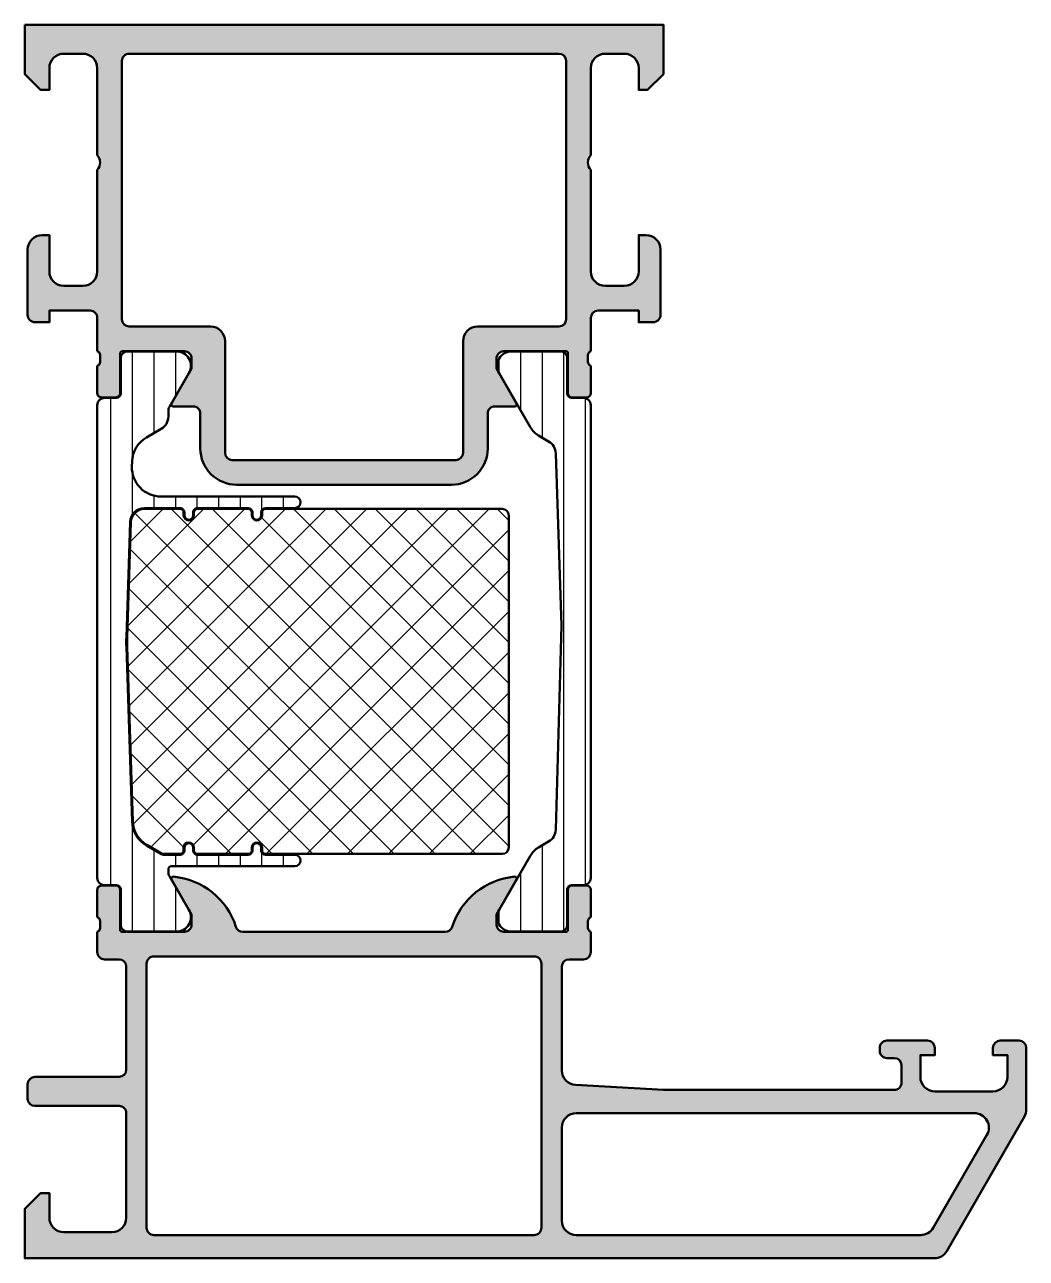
# Model space of a CAD drawing. Extents: x 0 to 69, y 0 to 85.
import ezdxf

# ---------------------------------------------------------------- set-up
doc = ezdxf.new("R2010")
doc.units = 0
for name, color, linetype, lineweight in [('0S-Alu contour', 7, 'Continuous', 50), ('0S-Alu hatch', 252, 'Continuous', 25), ('0S-Plastic contour', 254, 'Continuous', 50), ('0S-Plastic hatch', 253, 'Continuous', 25), ('0S-PT contour', 91, 'Continuous', 50), ('0S-PT hatch', 103, 'Continuous', 25)]:
    doc.layers.add(name, color=color, linetype=linetype, lineweight=lineweight)
pattern_1 = [(90, (0, 0), (-1.4859, 0), [])]

# ---------------------------------------------------------------- blocks, each defined once
blk = doc.blocks.new('398040__6020BA65_2A83_4457_8F2D_EB3B92B0BAE5_')
at = {"layer": '0S-Alu hatch'}
h = blk.add_hatch(color=256, dxfattribs=at)
edge = h.paths.add_edge_path()
edge.add_line((-2.864e-13, 85), (-1.4232e-12, 81.60000610351605))
edge.add_line((-1.4232e-12, 81.60000610351605), (1.099998474120693, 80.50000000000014))
edge.add_line((1.099998474120693, 80.50000000000014), (1.699996948241673, 80.50000000000011))
edge.add_line((1.699996948241673, 80.50000000000011), (1.699996948241332, 82.00012054488425))
edge.add_ellipse((2.700002467839544, 82.00011502528508), major_axis=(-1.000005519613444, 0), ratio=1, start_angle=270.00031624785845, end_angle=359.99968375205344, ccw=False)
edge.add_line((2.699996948242696, 83.00012054488329), (3.999992370593784, 83.00012054488323))
edge.add_ellipse((4.000007629510403, 82.0001281744037), major_axis=(-0.9999923705959503, 0), ratio=1, start_angle=179.9991257291162, end_angle=270.0008742781925, ccw=False)
edge.add_line((4.999999999989937, 82.00011291561464), (4.999992370604416, 75.99999995296697))
edge.add_ellipse((4.475044790372344, 75.50000761257805), major_axis=(-0.7249567590133354, 0), ratio=1, start_angle=136.3947622149098, end_angle=223.6052377851352, ccw=False)
edge.add_line((4.999992370604811, 75.00001527218951), (5.00004565715727, 67.99999972534704))
edge.add_ellipse((3.999986859427732, 68.00005852307638), major_axis=(-1.000058799458022, 0), ratio=1, start_angle=90.00336866361368, end_angle=179.996631336242, ccw=False)
edge.add_line((4.00004565715622, 66.99999972534683), (2.699996829031845, 66.99999972534735))
edge.add_ellipse((2.700084345714421, 68.00008712281036), major_axis=(-1.000087401292255, 0), ratio=1, start_angle=0.0050070680665044165, end_angle=89.99498610166631, ccw=False)
edge.add_line((1.699996948240991, 67.99999972534886), (1.69999694824136, 70.50001525878903))
edge.add_line((1.69999694824136, 70.50001525878903), (1.199996948231242, 70.50001525878886))
edge.add_arc((1.199974059184862, 69.5000381462446), 0.9999771128062166, 89.99868852422922, 180.0034971356453)
edge.add_line((0.1999969482413325, 69.4999771111102), (0.2000579833977816, 64.99999972534707))
edge.add_arc((0.7000272427773595, 64.99997661371029), 0.4999692599137589, 179.9973514386468, 270.0035228322613)
edge.add_line((0.7000579833982634, 64.50000735474157), (1.700057983397468, 64.49999972534715))
edge.add_line((1.700057983397468, 64.49999972534715), (1.700057983397468, 65.29999514771066))
edge.add_line((1.700057983397468, 65.29999514771066), (4.500045657157473, 65.29999514771058))
edge.add_ellipse((4.500045657157524, 64.79999514771072), major_axis=(-0.4999999999998579, 0), ratio=1, start_angle=180, end_angle=270.0000000000059, ccw=False)
edge.add_line((5.000045657157384, 64.79999514771072), (5.000045657156929, 62.50033720962844))
edge.add_ellipse((4.921209210613878, 62.23281661763532), major_axis=(-0.2788950563274366, 0), ratio=1, start_angle=178.8354106259032, end_angle=253.5801235805063, ccw=False)
edge.add_line((5.20004665715693, 62.22714820963695), (5.20004665715693, 61.77355420963696))
edge.add_ellipse((4.921178561513758, 61.76789355015989), major_axis=(-0.2789255417371534, 0), ratio=1, start_angle=106.42459455535459, end_angle=181.1628700728881, ccw=False)
edge.add_line((5.000045657156928, 61.50035020963695), (5.000045657156929, 59.62033920962844))
edge.add_arc((5.300045657156934, 59.62033920962844), 0.3000000000000043, 180, 270.0000000000002)
edge.add_line((5.300045657156935, 59.32033920962844), (6.280019976199707, 59.32033920962844))
edge.add_arc((6.280019976199712, 59.62033920962845), 0.3000000000000043, 269.9999999999992, 360)
edge.add_line((6.580019976199716, 59.62033920962845), (6.580019976199716, 62.38033720962843))
edge.add_ellipse((6.700019976199295, 62.38033720962842), major_axis=(-0.1199999999995791, 0), ratio=1, start_angle=270.00000000000256, end_angle=360, ccw=False)
edge.add_line((6.70001997619929, 62.500337209628), (11.00000261852568, 62.50034669530624))
edge.add_ellipse((11.00001293863619, 62.00035701541654), major_axis=(-0.4999896799961939, 0), ratio=1, start_angle=179.9988173780284, end_angle=270.0011826219621, ccw=False)
edge.add_line((11.50000261852588, 62.00034669530595), (11.50000261852565, 61.30034974706417))
edge.add_line((11.50000261852565, 61.30034974706417), (10.11175798961977, 58.89582399022776))
edge.add_arc((10.23871903248034, 58.83914027023604), 0.1390401039856604, 155.9408883990601, 266.6087467658954)
edge.add_line((10.23049425670953, 58.70034364354842), (11.60000261852061, 58.70034364354841))
edge.add_ellipse((11.60000261852538, 58.20034364354854), major_axis=(-0.4999999999998721, 0), ratio=1, start_angle=180, end_angle=270.0000000005459, ccw=False)
edge.add_line((12.10000261852525, 58.20034364354854), (12.10000261852584, 55.80003967285242))
edge.add_arc((14.60000261852626, 55.8000396728522), 2.500000000000415, 180, 270.0000000000001)
edge.add_line((14.60000261852626, 53.30003967285178), (29.39988079070945, 53.30003967285211))
edge.add_arc((29.39988079070946, 55.80003967285222), 2.500000000000113, 269.9999999999998, 360)
edge.add_line((31.89988079070957, 55.80003967285222), (31.89988079070957, 58.20034364354868))
edge.add_ellipse((32.39988079070874, 58.20034364354857), major_axis=(-0.4999999999991687, 0), ratio=1, start_angle=269.99999999941866, end_angle=360, ccw=False)
edge.add_line((32.39988079071381, 58.70034364354774), (33.76938915252612, 58.70034364354774))
edge.add_arc((33.76116437675487, 58.83914027023583), 0.1390401039861504, 273.3912532342744, 384.0591116010899)
edge.add_line((33.88812541961574, 58.89582399022808), (32.49988079070949, 61.30034974706317))
edge.add_line((32.49988079070949, 61.30034974706317), (32.49988079070971, 62.00034669530556))
edge.add_ellipse((32.99987047059949, 62.00035701541648), major_axis=(-0.4999896799962792, 0), ratio=1, start_angle=-90.00118262192979, end_angle=0.0011826219716795094, ccw=False)
edge.add_line((32.99988079070971, 62.50034669530625), (37.29994720928374, 62.5003372094434))
edge.add_ellipse((37.29994720928374, 62.38038557645545), major_axis=(-0.1199516329879557, 0), ratio=1, start_angle=180, end_angle=270.0000000000034, ccw=False)
edge.add_line((37.4198988422717, 62.38038557645545), (37.41989884227171, 59.62038757645546))
edge.add_arc((37.71989884227172, 59.62038757645546), 0.3000000000000078, 180, 269.9999999999986)
edge.add_line((37.71989884227171, 59.32038757645544), (38.6998731613145, 59.32038757645544))
edge.add_arc((38.6998731613145, 59.62038757645544), 0.3000000000000043, 270, 360)
edge.add_line((38.99987316131451, 59.62038757645544), (38.9998731613145, 61.50039857646396))
edge.add_ellipse((39.07874025695769, 61.7679419169869), major_axis=(-0.2789255417371639, 0), ratio=1, start_angle=-1.1628700728853119, end_angle=73.57540544464138, ccw=False)
edge.add_line((38.7998721613145, 61.77360257646395), (38.7998721613145, 62.22719657646395))
edge.add_ellipse((39.07870960785755, 62.2328649844623), major_axis=(-0.2788950563274373, 0), ratio=1, start_angle=-73.58012358050769, end_angle=1.1645893740924862, ccw=False)
edge.add_line((38.99987316131451, 62.50038557645543), (38.9998731613153, 64.79999514771055))
edge.add_ellipse((39.49987316131544, 64.79999514771055), major_axis=(-0.500000000000135, 0), ratio=1, start_angle=270.00000000000324, end_angle=360, ccw=False)
edge.add_line((39.4998731613154, 65.29999514771069), (42.29986083507475, 65.29999514771077))
edge.add_line((42.29986083507475, 65.29999514771077), (42.29986083507475, 64.49999972534715))
edge.add_line((42.29986083507475, 64.49999972534715), (43.29986083507475, 64.50000735474154))
edge.add_arc((43.29989157569523, 64.99997661370998), 0.4999692599134721, 269.9964771677871, 360.0026485613531)
edge.add_line((43.79986083507453, 64.999999725347), (43.79992187023077, 69.49999972534692))
edge.add_arc((42.79983439966161, 69.49991225477811), 1.000087474394374, 0.0050112559646679, 89.99498874390596)
edge.add_line((42.79992187023077, 70.49999972534727), (42.29992187023078, 70.49999972534727))
edge.add_line((42.29992187023078, 70.49999972534727), (42.29992187023066, 67.9999997253475))
edge.add_ellipse((41.29983447275747, 68.00008712280992), major_axis=(-1.000087401292012, 0), ratio=1, start_angle=90.00501389832652, end_angle=179.994992931788, ccw=False)
edge.add_line((41.29992198943992, 66.99999972534715), (39.99987316131541, 66.99999972534738))
edge.add_ellipse((39.99993195904422, 68.0000585230764), major_axis=(-1.000058799457524, 0), ratio=1, start_angle=0.0033686637580103707, end_angle=89.99663133636778, ccw=False)
edge.add_line((38.99987316131518, 67.99999972534539), (38.99987316131518, 74.99999972534727))
edge.add_ellipse((39.52471250163372, 75.49999972534727), major_axis=(-0.7248836686986376, 0), ratio=1, start_angle=-43.611576736303675, end_angle=43.611576736303675, ccw=False)
edge.add_line((38.99987316131518, 75.99999972534727), (38.99987316131529, 82.00043483925435))
edge.add_ellipse((39.99992797000294, 82.00038766035017), major_axis=(-1.000054809800514, 0), ratio=1, start_angle=270.0031401344282, end_angle=359.997296995918, ccw=False)
edge.add_line((39.99987316131435, 83.00044246864876), (41.29992198944009, 83.00044246864852))
edge.add_ellipse((41.29983554382432, 82.0003561415644), major_axis=(-1.000086330820219, 0), ratio=1, start_angle=180.0053828449331, end_angle=269.9950474586097, ccw=False)
edge.add_line((42.299921870231, 82.00045009804211), (42.29992187023066, 80.49999257278967))
edge.add_line((42.29992187023066, 80.49999257278967), (42.89989745616896, 80.49999257278986))
edge.add_line((42.89989745616896, 80.49999257278986), (43.9998730468788, 81.59996792030879))
edge.add_line((43.9998730468788, 81.59996792030879), (43.99987304687894, 85.00000000000033))
edge.add_line((43.99987304687894, 85.00000000000033), (-2.842e-13, 85))
edge = h.paths.add_edge_path()
edge.add_ellipse((7.199995422595177, 82.50000305175816), major_axis=(-0.5000000002325466, 0), ratio=1, start_angle=269.99825147215273, end_angle=360, ccw=False)
edge.add_line((7.200010681379181, 83.00000305175784), (36.7998579025263, 83.00000305175809))
edge.add_ellipse((36.79985516165834, 82.50000031089014), major_axis=(-0.500002740875468, 0), ratio=1, start_angle=180.0003140784808, end_angle=269.9996859213895, ccw=False)
edge.add_line((37.2998579025263, 82.50000305175763), (37.29985790252607, 64.70034974706374))
edge.add_ellipse((36.7998579025259, 64.70034974706374), major_axis=(-0.5000000000001706, 0), ratio=1, start_angle=90.00000000000648, end_angle=180, ccw=False)
edge.add_line((36.79985790252596, 64.20034974706357), (31.19988536834631, 64.20034974706414))
edge.add_arc((31.19988332118248, 63.20035179422808), 0.9999979528381494, 89.99988270591233, 180.0001172937092)
edge.add_line((30.19988536834643, 63.20034974706402), (30.19986248016272, 55.49999694824267))
edge.add_ellipse((29.69985174797916, 55.50003819936842), major_axis=(-0.5000107338851818, 0), ratio=1, start_angle=90.00210403669172, end_angle=179.99527307066, ccw=False)
edge.add_line((29.69987010955725, 55.00002746582038), (14.30001329967825, 55.00002746582048))
edge.add_ellipse((14.30003166125646, 55.50003819936842), major_axis=(-0.5000107338850684, 0), ratio=1, start_angle=0.004726929340108654, end_angle=89.99789596329549, ccw=False)
edge.add_line((13.80002092907301, 55.49999694824226), (13.79999804088919, 63.20034974707034))
edge.add_arc((12.80000008805296, 63.20035179422757), 0.99999795283832, 359.9998827062908, 450.0001172940974)
edge.add_line((12.79999804088896, 64.2003497470638), (7.19999542236229, 64.2003497470638))
edge.add_ellipse((7.199995422362404, 64.70034974706368), major_axis=(-0.4999999999998864, 0), ratio=1, start_angle=0, end_angle=89.99999999998698, ccw=False)
edge.add_line((6.699995422362517, 64.70034974706368), (6.699995422362631, 82.50000305175816))
at = {"layer": '0S-Alu contour', "color": 7}
for points in [[(-2.864e-13, 85), (-1.4232e-12, 81.60000610351605), (1.099998474120693, 80.50000000000014), (1.699996948241673, 80.50000000000011), (1.699996948241332, 82.00012054488425)], [(42.299921870231, 82.00045009804211), (42.29992187023066, 80.49999257278967), (42.89989745616896, 80.49999257278986), (43.9998730468788, 81.59996792030879), (43.99987304687894, 85.00000000000033), (-2.864e-13, 85)], [(2.699996948242696, 83.00012054488329), (3.999992370593784, 83.00012054488323)], [(6.699995422362517, 64.70034974706368), (6.699995422362631, 82.50000305175816)], [(7.200010681379181, 83.00000305175784), (36.7998579025263, 83.00000305175809)], [(37.2998579025263, 82.50000305175763), (37.29985790252607, 64.70034974706374)], [(39.99987316131435, 83.00044246864876), (41.29992198944009, 83.00044246864852)], [(4.999999999989937, 82.00011291561464), (4.999992370604416, 75.99999995296697)], [(38.99987316131518, 75.99999972534727), (38.99987316131529, 82.00043483925435)], [(4.999992370604811, 75.00001527218951), (5.00004565715727, 67.99999972534704)], [(38.99987316131518, 67.99999972534539), (38.99987316131518, 74.99999972534727)], [(1.699996948240991, 67.99999972534886), (1.69999694824136, 70.50001525878903), (1.199996948231242, 70.50001525878886)], [(42.79992187023077, 70.49999972534727), (42.29992187023078, 70.49999972534727), (42.29992187023066, 67.9999997253475)], [(0.1999969482413325, 69.4999771111102), (0.2000579833977816, 64.99999972534707)], [(43.79986083507453, 64.999999725347), (43.79992187023077, 69.49999972534692)], [(4.00004565715622, 66.99999972534683), (2.699996829031845, 66.99999972534735)], [(41.29992198943992, 66.99999972534715), (39.99987316131541, 66.99999972534738)], [(0.7000579833982634, 64.50000735474157), (1.700057983397468, 64.49999972534715), (1.700057983397468, 65.29999514771066), (4.500045657157473, 65.29999514771058)], [(5.000045657157384, 64.79999514771072), (5.000045657156929, 62.50033720962844)], [(38.99987316131451, 62.50038557645543), (38.9998731613153, 64.79999514771055)], [(39.4998731613154, 65.29999514771069), (42.29986083507475, 65.29999514771077), (42.29986083507475, 64.49999972534715), (43.29986083507475, 64.50000735474154)], [(12.79999804088896, 64.2003497470638), (7.19999542236229, 64.2003497470638)], [(36.79985790252596, 64.20034974706357), (31.19988536834631, 64.20034974706414)], [(13.80002092907301, 55.49999694824226), (13.79999804088919, 63.20034974707034)], [(30.19988536834643, 63.20034974706402), (30.19986248016272, 55.49999694824267)], [(5.20004665715693, 62.22714820963695), (5.20004665715693, 61.77355420963696)], [(6.580019976199716, 59.62033920962845), (6.580019976199716, 62.38033720962843)], [(6.70001997619929, 62.500337209628), (11.00000261852568, 62.50034669530624)], [(32.99988079070971, 62.50034669530625), (37.29994720928374, 62.5003372094434)], [(37.4198988422717, 62.38038557645545), (37.41989884227171, 59.62038757645546)], [(38.7998721613145, 61.77360257646395), (38.7998721613145, 62.22719657646395)], [(5.000045657156928, 61.50035020963695), (5.000045657156929, 59.62033920962844)], [(11.50000261852588, 62.00034669530595), (11.50000261852565, 61.30034974706417), (10.11175798961977, 58.89582399022776)], [(33.88812541961574, 58.89582399022808), (32.49988079070949, 61.30034974706317), (32.49988079070971, 62.00034669530556)], [(38.99987316131451, 59.62038757645544), (38.9998731613145, 61.50039857646396)], [(5.300045657156935, 59.32033920962844), (6.280019976199707, 59.32033920962844)], [(10.23049425670953, 58.70034364354842), (11.60000261852061, 58.70034364354841)], [(32.39988079071381, 58.70034364354774), (33.76938915252612, 58.70034364354774)], [(37.71989884227171, 59.32038757645544), (38.6998731613145, 59.32038757645544)], [(12.10000261852525, 58.20034364354854), (12.10000261852584, 55.80003967285242)], [(31.89988079070957, 55.80003967285222), (31.89988079070957, 58.20034364354868)], [(29.69987010955725, 55.00002746582038), (14.30001329967825, 55.00002746582048)], [(14.60000261852626, 53.30003967285178), (29.39988079070945, 53.30003967285211)]]:
    blk.add_lwpolyline(points, dxfattribs=at)
at = {"layer": '0S-Alu contour', "color": 7, "extrusion": (0, 0, -1)}
for centre, radius, start, end in [((-2.700002467839544, 82.00011502528508), 1.000005519613444, 0.0003162479465275, 89.99968375214156), ((-4.000007629510403, 82.0001281744037), 0.9999923705959503, 89.99912572180752, 180.0008742708838), ((-7.199995422595177, 82.50000305175816), 0.5000000002325466, 0, 90.00174852784727), ((-36.79985516165834, 82.50000031089014), 0.500002740875468, 90.00031407861044, 179.9996859215192), ((-39.99992797000294, 82.00038766035017), 1.000054809800514, 0.0027030040819815, 89.9968598655718), ((-41.29983554382432, 82.0003561415644), 1.000086330820219, 90.00495254139032, 179.9946171550669), ((-4.475044790372344, 75.50000761257805), 0.7249567590133354, 136.3947622148648, 223.6052377850902), ((-39.52471250163372, 75.49999972534727), 0.7248836686986376, 316.3884232636963, 43.61157673630372), ((-2.700084345714421, 68.00008712281036), 1.000087401292255, 270.0050138983338, 359.9949929319335), ((-3.999986859427732, 68.00005852307638), 1.000058799458022, 180.003368663758, 269.9966313363863), ((-39.99993195904422, 68.0000585230764), 1.000058799457524, 270.0033686636322, 359.996631336242), ((-41.29983447275747, 68.00008712280992), 1.000087401292012, 180.0050070682121, 269.9949861016735), ((-4.500045657157524, 64.79999514771072), 0.4999999999998579, 89.9999999999941, 180), ((-7.199995422362404, 64.70034974706368), 0.4999999999998864, 270.000000000013, 0), ((-36.7998579025259, 64.70034974706374), 0.5000000000001706, 180, 269.9999999999935), ((-39.49987316131544, 64.79999514771055), 0.500000000000135, 0, 89.99999999999675), ((-4.921209210613878, 62.23281661763532), 0.2788950563274366, 106.4198764194937, 181.1645893740969), ((-6.700019976199295, 62.38033720962842), 0.1199999999995791, 0, 89.99999999999746), ((-11.00001293863619, 62.00035701541654), 0.4999896799961939, 89.99881737803791, 180.0011826219717), ((-32.99987047059949, 62.00035701541648), 0.4999896799962792, 359.9988173780283, 90.00118262192973), ((-37.29994720928374, 62.38038557645545), 0.1199516329879557, 89.99999999999662, 180), ((-39.07870960785755, 62.2328649844623), 0.2788950563274373, 358.8354106259075, 73.58012358050784), ((-4.921178561513758, 61.76789355015989), 0.2789255417371534, 178.8371299271119, 253.5754054446454), ((-39.07874025695769, 61.7679419169869), 0.2789255417371639, 286.4245945553586, 1.162870072885284), ((-11.60000261852538, 58.20034364354854), 0.4999999999998721, 89.99999999945408, 180), ((-32.39988079070874, 58.20034364354857), 0.4999999999991687, 0, 90.00000000058134), ((-14.30003166125646, 55.50003819936842), 0.5000107338850684, 270.0021040367046, 359.9952730706599), ((-29.69985174797916, 55.50003819936842), 0.5000107338851818, 180.0047269293401, 269.9978959633083)]:
    blk.add_arc(centre, radius, start, end, dxfattribs=at)
at = {"layer": '0S-Alu contour', "color": 7}
for centre, radius, start, end in [((1.199974059184862, 69.5000381462446), 0.9999771128062166, 89.99868852422922, 180.0034971356453), ((42.79983439966161, 69.49991225477811), 1.000087474394374, 0.0050112559646679, 89.99498874390596), ((0.7000272427773595, 64.99997661371029), 0.4999692599137589, 179.9973514386468, 270.0035228322613), ((43.29989157569523, 64.99997661370998), 0.4999692599134721, 269.9964771677871, 0.0026485613531484), ((12.80000008805296, 63.20035179422757), 0.99999795283832, 359.9998827062908, 90.00011729409745), ((31.19988332118248, 63.20035179422808), 0.9999979528381494, 89.99988270591233, 180.0001172937092), ((5.300045657156934, 59.62033920962844), 0.3000000000000043, 180, 270.0000000000002), ((6.280019976199712, 59.62033920962845), 0.3000000000000043, 269.9999999999992, 0), ((37.71989884227172, 59.62038757645546), 0.3000000000000078, 180, 269.9999999999986), ((38.6998731613145, 59.62038757645544), 0.3000000000000043, 270, 0), ((10.23871903248034, 58.83914027023604), 0.1390401039856604, 155.9408883990601, 266.6087467658954), ((33.76116437675487, 58.83914027023583), 0.1390401039861504, 273.3912532342744, 24.05911160108992), ((14.60000261852626, 55.8000396728522), 2.500000000000415, 180, 270.0000000000001), ((29.39988079070946, 55.80003967285222), 2.500000000000113, 269.9999999999998, 0)]:
    blk.add_arc(centre, radius, start, end, dxfattribs=at)
blk = doc.blocks.new('284163__F0127021_EF2B_4095_845A_8670857A1B59___9968246D_8E7E_4CDA_9876_4499AE1CEB88_')
at = {"layer": '0S-Plastic hatch'}
h = blk.add_hatch(dxfattribs=at)
h.set_pattern_fill('ANSI31', color=256, scale=0.4680000000000001, angle=45, style=0)
h.set_pattern_definition(pattern_1)
edge = h.paths.add_edge_path()
edge.add_line((4.999999865729204, 58.79000252316285), (4.999999865729233, 26.20999652316279))
edge.add_arc((5.499999865729233, 26.20999652316279), 0.5, 180, 270.000000000008)
edge.add_line((5.499999865729302, 25.7099965231628), (6.320332538986775, 25.70999652316291))
edge.add_ellipse((6.320332538986773, 25.40999652316284), major_axis=(-0.3000000000000718, 0), ratio=1, start_angle=180, end_angle=269.99999999999955, ccw=False)
edge.add_line((6.620332538986843, 25.4099965231629), (6.619997909680677, 23.00999814022659))
edge.add_arc((7.119993887119363, 23.0099955006016), 0.4999959774456543, 179.9996975182267, 270.0003024811965)
edge.add_line((7.119996526744529, 22.50999952316291), (10.43515921356069, 22.50999952316291))
edge.add_arc((10.44703665664057, 23.50992898384783), 0.9999999999998763, 269.3194566383534, 389.9999965993499)
edge.add_line((11.31306209010117, 24.00992893244696), (9.96698714899888, 26.34139944080403))
edge.add_ellipse((10.39999986572923, 26.59139941510356), major_axis=(-0.4999999999999647, 0), ratio=1, start_angle=0, end_angle=29.999996599342182, ccw=False)
edge.add_line((9.899999865729272, 26.59139941510356), (9.899999865729239, 26.81001225224292))
edge.add_ellipse((10.09999986572921, 26.81001225224294), major_axis=(-0.1999999999999709, 0), ratio=1, start_angle=269.9999999999949, end_angle=360, ccw=False)
edge.add_line((10.09999986572923, 27.01001225224291), (18.59999986572925, 27.01001225224285))
edge.add_arc((18.59999986572927, 27.41001225224284), 0.3999999999999915, 269.999999999998, 449.9999999999979)
edge.add_line((18.59999986572928, 27.81001225224283), (16.59999986572934, 27.81001225224287))
edge.add_ellipse((16.59999986572936, 28.11001225224292), major_axis=(-0.3000000000000575, 0), ratio=1, start_angle=0, end_angle=89.99999999999733, ccw=False)
edge.add_line((16.2999998657293, 28.11001225224292), (16.29999986572921, 28.31001225224295))
edge.add_arc((15.99999986572925, 28.31001225224295), 0.2999999999999687, 0, 180)
edge.add_line((15.69999986572928, 28.31001225224295), (15.69999986572936, 28.11001225224305))
edge.add_ellipse((15.3999998657292, 28.11001225224297), major_axis=(-0.3000000000001641, 0), ratio=1, start_angle=90.00000000001262, end_angle=180, ccw=False)
edge.add_line((15.39999986572927, 27.81001225224281), (11.89999986572926, 27.81001225224289))
edge.add_ellipse((11.89999986572928, 28.11001225224292), major_axis=(-0.300000000000022, 0), ratio=1, start_angle=0, end_angle=89.99999999999773, ccw=False)
edge.add_line((11.59999986572925, 28.11001225224292), (11.59999986572914, 28.31001225224295))
edge.add_arc((11.29999986572916, 28.31001225224295), 0.2999999999999829, 0, 180)
edge.add_line((10.99999986572917, 28.31001225224295), (10.99999986572926, 28.11001225224299))
edge.add_ellipse((10.69999986572923, 28.11001225224294), major_axis=(-0.3000000000000256, 0), ratio=1, start_angle=90.00000000000807, end_angle=180, ccw=False)
edge.add_line((10.69999986572928, 27.81001225224292), (9.53589825052883, 27.81001225224295))
edge.add_ellipse((9.53589825052883, 28.01001225187438), major_axis=(-0.1999999996314337, 0), ratio=1, start_angle=59.999999999992326, end_angle=89.99999999999949, ccw=False)
edge.add_line((9.435898250713091, 27.8368071714367), (8.399095767422365, 28.43540523526808))
edge.add_ellipse((9.399095601993386, 30.16745612942993), major_axis=(-1.999999992277225, 0), ratio=1, start_angle=1.7229977105125158, end_angle=60.000005344612816, ccw=False)
edge.add_line((7.399999865729266, 30.10732122808704), (7.005380435765298, 42.13201461477187))
edge.add_ellipse((16.99999986570476, 42.46001225224361), major_axis=(-9.999999999975527, 0), ratio=1, start_angle=-1.8796251589934059, end_angle=1.8796251589981807, ccw=False)
edge.add_line((7.005380435765269, 42.78800988971453), (7.263154787083334, 50.7228120159902))
edge.add_ellipse((8.262616730079731, 50.69001225224301), major_axis=(-1.000000000000001, 0), ratio=1, start_angle=269.9999999999992, end_angle=358.12037484100546, ccw=False)
edge.add_line((8.262616730079746, 51.69001225224301), (10.69999986572928, 51.69001225224292))
edge.add_ellipse((10.69999986572929, 51.39001225224294), major_axis=(-0.2999999999999758, 0), ratio=1, start_angle=180, end_angle=270.000000000001, ccw=False)
edge.add_line((10.99999986572926, 51.39001225224298), (10.99999986572923, 51.19001225224295))
edge.add_arc((11.29999986572921, 51.19001225224293), 0.2999999999999829, 180, 360)
edge.add_line((11.5999998657292, 51.19001225224291), (11.5999998657292, 51.39001225224292))
edge.add_ellipse((11.89999986572914, 51.39001225224293), major_axis=(-0.2999999999999474, 0), ratio=1, start_angle=269.99999999999864, end_angle=360, ccw=False)
edge.add_line((11.89999986572915, 51.69001225224288), (15.39999986572941, 51.69001225224294))
edge.add_ellipse((15.39999986572941, 51.39001225224301), major_axis=(-0.299999999999919, 0), ratio=1, start_angle=180, end_angle=269.99999999999966, ccw=False)
edge.add_line((15.69999986572933, 51.39001225224303), (15.69999986572925, 51.19001225224291))
edge.add_arc((15.99999986572925, 51.19001225224292), 0.2999999999999989, 180, 360)
edge.add_line((16.29999986572925, 51.19001225224295), (16.2999998657293, 51.39001225224293))
edge.add_ellipse((16.59999986572927, 51.39001225224296), major_axis=(-0.2999999999999723, 0), ratio=1, start_angle=270.00000000000273, end_angle=360, ccw=False)
edge.add_line((16.59999986572926, 51.69001225224294), (18.59999986572926, 51.69001225224292))
edge.add_arc((18.59999986572926, 52.09001225224291), 0.3999999999999915, 270, 450)
edge.add_line((18.59999986572926, 52.4900122522429), (9.387861278028918, 52.49001225224285))
edge.add_ellipse((9.387861278028886, 54.49001225224287), major_axis=(-2.000000000000021, 0), ratio=1, start_angle=-1.8796251589948838, end_angle=90.00000000000091, ccw=False)
edge.add_line((7.388937392036075, 54.55561177973726), (7.39999986572921, 54.89270327639855))
edge.add_ellipse((9.399095609712665, 54.83256837482354), major_axis=(-2.000000000000051, 0), ratio=1, start_angle=299.99999465538883, end_angle=358.2770022894899, ccw=False)
edge.add_line((8.399095771280184, 56.56461927567352), (9.399999784945475, 57.14249134873941))
edge.add_arc((8.899999865729173, 58.00851679916437), 1.000000000000034, 299.9999946553925, 360)
edge.add_line((9.899999865729209, 58.0085167991644), (9.89999986572927, 58.40859963122224))
edge.add_ellipse((10.39999986572925, 58.40859963122217), major_axis=(-0.4999999999999823, 0), ratio=1, start_angle=330.0000034006561, end_angle=360, ccw=False)
edge.add_line((9.966987148998887, 58.65859960552171), (11.31306209010128, 60.9900701138788))
edge.add_arc((10.44703665664067, 61.49007006247796), 0.9999999999999021, 330.0000034006489, 450.6805433616456)
edge.add_line((10.43515921356081, 62.48999952316291), (7.119996526744409, 62.48999952316291))
edge.add_arc((7.119993887119246, 61.99000354572411), 0.499995977445768, 89.99969751880383, 180.0003024817733)
edge.add_line((6.619997909680446, 61.99000090609911), (6.62033253898673, 59.59000252316286))
edge.add_ellipse((6.320332538986723, 59.59000252316286), major_axis=(-0.3000000000000069, 0), ratio=1, start_angle=90.00000000001091, end_angle=180, ccw=False)
edge.add_line((6.32033253898678, 59.29000252316285), (5.4999998657292, 59.29000252316285))
edge.add_arc((5.499999865729202, 58.79000252316285), 0.5, 90.0000000000003, 180)
at = {"layer": '0S-Plastic contour', "color": 7}
for points in [[(10.43515921356081, 62.48999952316291), (7.119996526744409, 62.48999952316291)], [(6.619997909680446, 61.99000090609911), (6.62033253898673, 59.59000252316286)], [(9.966987148998887, 58.65859960552171), (11.31306209010128, 60.9900701138788)], [(4.999999865729204, 58.79000252316285), (4.999999865729233, 26.20999652316279)], [(6.32033253898678, 59.29000252316285), (5.4999998657292, 59.29000252316285)], [(9.899999865729209, 58.0085167991644), (9.89999986572927, 58.40859963122224)], [(8.399095771280184, 56.56461927567352), (9.399999784945475, 57.14249134873941)], [(7.388937392036075, 54.55561177973726), (7.39999986572921, 54.89270327639855)], [(18.59999986572926, 52.4900122522429), (9.387861278028918, 52.49001225224285)], [(8.262616730079746, 51.69001225224301), (10.69999986572928, 51.69001225224292)], [(10.99999986572926, 51.39001225224298), (10.99999986572923, 51.19001225224295)], [(11.5999998657292, 51.19001225224291), (11.5999998657292, 51.39001225224292)], [(11.89999986572915, 51.69001225224288), (15.39999986572941, 51.69001225224294)], [(15.69999986572933, 51.39001225224303), (15.69999986572925, 51.19001225224291)], [(16.29999986572925, 51.19001225224295), (16.2999998657293, 51.39001225224293)], [(16.59999986572926, 51.69001225224294), (18.59999986572926, 51.69001225224292)], [(7.005380435765269, 42.78800988971453), (7.263154787083334, 50.7228120159902)], [(7.399999865729266, 30.10732122808704), (7.005380435765298, 42.13201461477187)], [(9.435898250713091, 27.8368071714367), (8.399095767422365, 28.43540523526808)], [(10.99999986572917, 28.31001225224295), (10.99999986572926, 28.11001225224299)], [(11.59999986572925, 28.11001225224292), (11.59999986572914, 28.31001225224295)], [(15.69999986572928, 28.31001225224295), (15.69999986572936, 28.11001225224305)], [(16.2999998657293, 28.11001225224292), (16.29999986572921, 28.31001225224295)], [(10.69999986572928, 27.81001225224292), (9.53589825052883, 27.81001225224295)], [(15.39999986572927, 27.81001225224281), (11.89999986572926, 27.81001225224289)], [(18.59999986572928, 27.81001225224283), (16.59999986572934, 27.81001225224287)], [(9.899999865729272, 26.59139941510356), (9.899999865729239, 26.81001225224292)], [(10.09999986572923, 27.01001225224291), (18.59999986572925, 27.01001225224285)], [(5.499999865729302, 25.7099965231628), (6.320332538986775, 25.70999652316291)], [(11.31306209010117, 24.00992893244696), (9.96698714899888, 26.34139944080403)], [(6.620332538986843, 25.4099965231629), (6.619997909680677, 23.00999814022659)], [(7.119996526744529, 22.50999952316291), (10.43515921356069, 22.50999952316291)]]:
    blk.add_lwpolyline(points, dxfattribs=at)
for centre, radius, start, end in [((7.119993887119246, 61.99000354572411), 0.499995977445768, 89.99969751880383, 180.0003024817733), ((10.44703665664067, 61.49007006247796), 0.9999999999999021, 330.0000034006489, 90.6805433616456), ((5.499999865729202, 58.79000252316285), 0.5, 90.0000000000003, 180), ((8.899999865729173, 58.00851679916437), 1.000000000000034, 299.9999946553925, 0), ((18.59999986572926, 52.09001225224291), 0.3999999999999915, 270, 90), ((11.29999986572921, 51.19001225224293), 0.2999999999999829, 180, 0), ((15.99999986572925, 51.19001225224292), 0.2999999999999989, 180, 0), ((11.29999986572916, 28.31001225224295), 0.2999999999999829, 0, 180), ((15.99999986572925, 28.31001225224295), 0.2999999999999687, 0, 180), ((18.59999986572927, 27.41001225224284), 0.3999999999999915, 269.999999999998, 89.99999999999797), ((5.499999865729233, 26.20999652316279), 0.5, 180, 270.000000000008), ((10.44703665664057, 23.50992898384783), 0.9999999999998763, 269.3194566383534, 29.99999659934991), ((7.119993887119363, 23.0099955006016), 0.4999959774456543, 179.9996975182267, 270.0003024811965)]:
    blk.add_arc(centre, radius, start, end, dxfattribs=at)
at = {"layer": '0S-Plastic contour', "color": 7, "extrusion": (0, 0, -1)}
for centre, radius, start, end in [((-6.320332538986723, 59.59000252316286), 0.3000000000000069, 180, 269.9999999999891), ((-10.39999986572925, 58.40859963122217), 0.4999999999999823, 0, 29.99999659934387), ((-9.399095609712665, 54.83256837482354), 2.000000000000051, 1.722997710510139, 60.00000534461115), ((-9.387861278028886, 54.49001225224287), 2.000000000000021, 269.9999999999991, 1.879625158994947), ((-8.262616730079731, 50.69001225224301), 1.000000000000001, 1.879625158994559, 90.00000000000081), ((-10.69999986572929, 51.39001225224294), 0.2999999999999758, 89.99999999999898, 180), ((-11.89999986572914, 51.39001225224293), 0.2999999999999474, 0, 90.00000000000136), ((-15.39999986572941, 51.39001225224301), 0.299999999999919, 90.00000000000033, 180), ((-16.59999986572927, 51.39001225224296), 0.2999999999999723, 0, 89.99999999999729), ((-16.99999986570476, 42.46001225224361), 9.999999999975527, 358.1203748410018, 1.879625158993395), ((-9.399095601993386, 30.16745612942993), 1.999999992277225, 299.9999946553872, 358.2770022894875), ((-10.69999986572923, 28.11001225224294), 0.3000000000000256, 180, 269.9999999999919), ((-11.89999986572928, 28.11001225224292), 0.300000000000022, 270.0000000000023, 0), ((-15.3999998657292, 28.11001225224297), 0.3000000000001641, 180, 269.9999999999874), ((-16.59999986572936, 28.11001225224292), 0.3000000000000575, 270.0000000000027, 0), ((-9.53589825052883, 28.01001225187438), 0.1999999996314337, 270.0000000000005, 300.0000000000077), ((-10.09999986572921, 26.81001225224294), 0.1999999999999709, 0, 90.00000000000509), ((-10.39999986572923, 26.59139941510356), 0.4999999999999647, 330.0000034006578, 0), ((-6.320332538986773, 25.40999652316284), 0.3000000000000718, 90.00000000000048, 180)]:
    blk.add_arc(centre, radius, start, end, dxfattribs=at)
blk = doc.blocks.new('284163__A2E0AC83_CE39_4B35_BEDA_80C797DD749A___E6079332_5B44_42F8_BAF4_52FFD1F32479_')
at = {"layer": '0S-Plastic hatch'}
h = blk.add_hatch(dxfattribs=at)
h.set_pattern_fill('ANSI31', color=256, scale=0.4680000000000001, angle=45, style=0)
h.set_pattern_definition(pattern_1)
edge = h.paths.add_edge_path()
edge.add_line((38.99000120471411, 58.7899998442533), (38.98999852674425, 26.20999652410211))
edge.add_ellipse((38.49000120471393, 26.20999384519286), major_axis=(-0.4999973220374942, 0), ratio=1, start_angle=89.99969301797529, end_angle=180.000306982385, ccw=False)
edge.add_line((38.48999852580474, 25.70999652316254), (37.67966719247161, 25.70999652316266))
edge.add_arc((37.67966719247161, 25.40999652316259), 0.3000000000000682, 90, 180)
edge.add_line((37.37966719247154, 25.40999652316259), (37.38000182177771, 23.00999814022635))
edge.add_ellipse((36.88000584433901, 23.00999550060138), major_axis=(-0.4999959774456685, 0), ratio=1, start_angle=89.99969751880508, end_angle=180.0003024817733, ccw=False)
edge.add_line((36.88000320471386, 22.50999952316268), (33.56484051789769, 22.50999952316266))
edge.add_ellipse((33.55296307481783, 23.50992898384758), major_axis=(-0.9999999999998728, 0), ratio=1, start_angle=-29.999996599349686, end_angle=90.68054336164568, ccw=False)
edge.add_line((32.68693764135723, 24.00992893244671), (34.85390116987824, 27.76322037645423))
edge.add_ellipse((36.15293932006789, 27.01322045355585), major_axis=(-1.499999999998574, 0), ratio=1, start_angle=299.9950461054335, end_angle=330.0000034006368, ccw=False)
edge.add_line((35.40305164000702, 28.31232340070386), (36.09105272562741, 28.70946170225892))
edge.add_arc((35.59112760558603, 29.57553033369145), 0.9999999999998941, 299.995046105458, 358.0947021428511)
edge.add_line((36.5905747515599, 29.54228274123006), (36.97201675813736, 43.59999952222252))
edge.add_line((36.97201675813736, 43.59999952222252), (36.5905747515599, 55.45771630509505))
edge.add_arc((35.59112760558573, 55.42446871263348), 1.000000000000219, 1.905297857157948, 60.00495389455553)
edge.add_line((36.09105272562707, 56.29053734406641), (35.40305164000702, 56.68767564562141))
edge.add_ellipse((36.15293932006885, 57.98677859277027), major_axis=(-1.499999999999789, 0), ratio=1, start_angle=29.99999659935372, end_angle=60.00495389455108, ccw=False)
edge.add_line((34.85390116987802, 57.2367786698715), (32.6869376413571, 60.99007011387856))
edge.add_ellipse((33.55296307481771, 61.49007006247773), major_axis=(-0.9999999999998948, 0), ratio=1, start_angle=-90.68054336164658, end_angle=29.999996599351903, ccw=False)
edge.add_line((33.56484051789758, 62.48999952316267), (36.88000320471398, 62.48999952316267))
edge.add_ellipse((36.88000584433915, 61.99000354572388), major_axis=(-0.4999959774457538, 0), ratio=1, start_angle=179.9996975194317, end_angle=270.0003024811981, ccw=False)
edge.add_line((37.38000182177794, 61.99000090610418), (37.37966719247166, 59.59000252316262))
edge.add_arc((37.67966719247166, 59.59000252316261), 0.2999999999999971, 180, 269.9999999999919)
edge.add_line((37.67966719247161, 59.29000252316261), (38.48999852580485, 59.29000252316261))
edge.add_ellipse((38.49000120472844, 58.79000252317695), major_axis=(-0.499999999992845, 0), ratio=1, start_angle=179.9996930188024, end_angle=270.0003069820302, ccw=False)
at = {"layer": '0S-Plastic contour', "color": 7}
for points in [[(33.56484051789758, 62.48999952316267), (36.88000320471398, 62.48999952316267)], [(37.38000182177794, 61.99000090610418), (37.37966719247166, 59.59000252316262)], [(34.85390116987802, 57.2367786698715), (32.6869376413571, 60.99007011387856)], [(37.67966719247161, 59.29000252316261), (38.48999852580485, 59.29000252316261)], [(38.99000120471411, 58.7899998442533), (38.98999852674425, 26.20999652410211)], [(36.09105272562707, 56.29053734406641), (35.40305164000702, 56.68767564562141)], [(36.5905747515599, 29.54228274123006), (36.97201675813736, 43.59999952222252), (36.5905747515599, 55.45771630509505)], [(35.40305164000702, 28.31232340070386), (36.09105272562741, 28.70946170225892)], [(32.68693764135723, 24.00992893244671), (34.85390116987824, 27.76322037645423)], [(38.48999852580474, 25.70999652316254), (37.67966719247161, 25.70999652316266)], [(37.37966719247154, 25.40999652316259), (37.38000182177771, 23.00999814022635)], [(36.88000320471386, 22.50999952316268), (33.56484051789769, 22.50999952316266)]]:
    blk.add_lwpolyline(points, dxfattribs=at)
at = {"layer": '0S-Plastic contour', "color": 7, "extrusion": (0, 0, -1)}
for centre, radius, start, end in [((-33.55296307481771, 61.49007006247773), 0.9999999999998948, 330.0000034006481, 90.68054336164656), ((-36.88000584433915, 61.99000354572388), 0.4999959774457538, 89.99969751880191, 180.0003024805684), ((-38.49000120472844, 58.79000252317695), 0.499999999992845, 89.99969301796976, 180.0003069811977), ((-36.15293932006885, 57.98677859277027), 1.49999999999979, 299.995046105449, 330.0000034006463), ((-36.15293932006789, 27.01322045355585), 1.499999999998574, 29.99999659936324, 60.00495389456648), ((-38.49000120471393, 26.20999384519286), 0.4999973220374942, 179.999693017615, 270.0003069820247), ((-33.55296307481783, 23.50992898384758), 0.9999999999998728, 269.3194566383543, 29.99999659934975), ((-36.88000584433901, 23.00999550060138), 0.4999959774456685, 179.9996975182267, 270.0003024811949)]:
    blk.add_arc(centre, radius, start, end, dxfattribs=at)
at = {"layer": '0S-Plastic contour', "color": 7}
for centre, radius, start, end in [((37.67966719247166, 59.59000252316261), 0.2999999999999971, 180, 269.9999999999919), ((35.59112760558573, 55.42446871263348), 1.000000000000219, 1.905297857157948, 60.00495389455553), ((35.59112760558603, 29.57553033369145), 0.9999999999998941, 299.995046105458, 358.0947021428511), ((37.67966719247161, 25.40999652316259), 0.3000000000000682, 90, 180)]:
    blk.add_arc(centre, radius, start, end, dxfattribs=at)
blk = doc.blocks.new('371200__EA111EC6_4220_4D5A_A009_50A247DAEE64_')
at = {"layer": '0S-PT hatch'}
h = blk.add_hatch(dxfattribs=at)
h.set_pattern_fill('ANSI37', color=256, scale=0.625, angle=90, style=0)
h.set_pattern_definition([(135, (0, 0), (-1.403165018917055, -1.403165018917055), []), (225, (0, 0), (1.403165018917055, -1.403165018917055), [])])
edge = h.paths.add_edge_path()
edge.add_line((33.34999986572922, 51.19001225224289), (33.34999986572924, 28.31001225224292))
edge.add_ellipse((32.89999986572926, 28.3100122522429), major_axis=(-0.4499999999999816, 0), ratio=1, start_angle=90.00000000000091, end_angle=180, ccw=False)
edge.add_line((32.89999986572927, 27.86001225224292), (16.59999986572923, 27.86001225224286))
edge.add_ellipse((16.59999986572924, 28.11001225224286), major_axis=(-0.25, 0), ratio=1, start_angle=0, end_angle=89.9999999999967, ccw=False)
edge.add_line((16.34999986572924, 28.11001225224287), (16.34999986572921, 28.31001225224292))
edge.add_arc((15.99999986572919, 28.31001225224291), 0.3500000000000263, 0, 180)
edge.add_line((15.64999986572916, 28.31001225224291), (15.64999986572928, 28.11001225224291))
edge.add_ellipse((15.39999986572921, 28.11001225224293), major_axis=(-0.250000000000071, 0), ratio=1, start_angle=89.99999999999432, end_angle=180, ccw=False)
edge.add_line((15.39999986572918, 27.86001225224286), (11.89999986572921, 27.86001225224286))
edge.add_ellipse((11.89999986572924, 28.1100122522429), major_axis=(-0.2500000000000391, 0), ratio=1, start_angle=0, end_angle=89.99999999999432, ccw=False)
edge.add_line((11.6499998657292, 28.1100122522429), (11.64999986572923, 28.31001225224292))
edge.add_arc((11.2999998657292, 28.31001225224291), 0.3500000000000263, 0, 180)
edge.add_line((10.94999986572917, 28.31001225224291), (10.94999986572929, 28.11001225224292))
edge.add_ellipse((10.69999986572924, 28.11001225224297), major_axis=(-0.2500000000000462, 0), ratio=1, start_angle=89.99999999998857, end_angle=180, ccw=False)
edge.add_line((10.69999986572919, 27.86001225224292), (9.535898250528918, 27.86001225224292))
edge.add_ellipse((9.535898252861708, 28.01001226058022), major_axis=(-0.1500000083372975, 0), ratio=1, start_angle=59.999999108945076, end_angle=89.99999910894002, ccw=False)
edge.add_line((9.460898246672816, 27.88010844395863), (8.424095763383061, 28.47870650778936))
edge.add_ellipse((9.399095601993375, 30.16745612942985), major_axis=(-1.949999992277182, 0), ratio=1, start_angle=1.7210023746783918, end_angle=60.00000534460861, ccw=False)
edge.add_line((7.44997521865728, 30.10889247905899), (7.055353532915148, 42.13365460295871))
edge.add_ellipse((17.0002517869903, 42.46001229387649), major_axis=(-9.950251787081987, 0), ratio=1, start_angle=-1.879672499355479, end_angle=1.8795778186361076, ccw=False)
edge.add_line((7.055354072231631, 42.78638641864164), (7.313127884233066, 50.72117202780276))
edge.add_ellipse((8.262616730079705, 50.6900122522429), major_axis=(-0.9500000000000635, 0), ratio=1, start_angle=269.9999999999988, end_angle=358.1203748410041, ccw=False)
edge.add_line((8.262616730079724, 51.64001225224296), (10.69999986572922, 51.64001225224293))
edge.add_ellipse((10.69999986572923, 51.39001225224292), major_axis=(-0.25, 0), ratio=1, start_angle=180, end_angle=270.00000000000165, ccw=False)
edge.add_line((10.94999986572923, 51.39001225224294), (10.94999986572923, 51.19001225224291))
edge.add_arc((11.29999986572921, 51.19001225224291), 0.3499999999999837, 180, 360)
edge.add_line((11.6499998657292, 51.19001225224292), (11.6499998657292, 51.3900122522429))
edge.add_ellipse((11.89999986572917, 51.39001225224292), major_axis=(-0.2499999999999769, 0), ratio=1, start_angle=269.99999999999875, end_angle=360, ccw=False)
edge.add_line((11.89999986572918, 51.64001225224289), (15.3999998657293, 51.64001225224291))
edge.add_ellipse((15.39999986572932, 51.39001225224294), major_axis=(-0.2499999999999645, 0), ratio=1, start_angle=180, end_angle=270.0000000000045, ccw=False)
edge.add_line((15.64999986572928, 51.39001225224296), (15.64999986572925, 51.19001225224292))
edge.add_arc((15.99999986572924, 51.19001225224291), 0.3499999999999837, 180, 360)
edge.add_line((16.34999986572922, 51.1900122522429), (16.34999986572925, 51.39001225224296))
edge.add_ellipse((16.59999986572919, 51.39001225224297), major_axis=(-0.2499999999999396, 0), ratio=1, start_angle=270.00000000000324, end_angle=360, ccw=False)
edge.add_line((16.59999986572917, 51.64001225224291), (32.89999986572919, 51.64001225224293))
edge.add_ellipse((32.89999986572919, 51.19001225224289), major_axis=(-0.4500000000000313, 0), ratio=1, start_angle=180, end_angle=270, ccw=False)
at = {"layer": '0S-PT contour', "color": 7}
for points in [[(8.262616730079724, 51.64001225224296), (10.69999986572922, 51.64001225224293)], [(10.94999986572923, 51.39001225224294), (10.94999986572923, 51.19001225224291)], [(11.6499998657292, 51.19001225224292), (11.6499998657292, 51.3900122522429)], [(11.89999986572918, 51.64001225224289), (15.3999998657293, 51.64001225224291)], [(15.64999986572928, 51.39001225224296), (15.64999986572925, 51.19001225224292)], [(16.34999986572922, 51.1900122522429), (16.34999986572925, 51.39001225224296)], [(16.59999986572917, 51.64001225224291), (32.89999986572919, 51.64001225224293)], [(33.34999986572922, 51.19001225224289), (33.34999986572924, 28.31001225224292)], [(7.055354072231631, 42.78638641864164), (7.313127884233066, 50.72117202780276)], [(7.44997521865728, 30.10889247905899), (7.055353532915148, 42.13365460295871)], [(9.460898246672816, 27.88010844395863), (8.424095763383061, 28.47870650778936)], [(10.94999986572917, 28.31001225224291), (10.94999986572929, 28.11001225224292)], [(11.6499998657292, 28.1100122522429), (11.64999986572923, 28.31001225224292)], [(15.64999986572916, 28.31001225224291), (15.64999986572928, 28.11001225224291)], [(16.34999986572924, 28.11001225224287), (16.34999986572921, 28.31001225224292)], [(10.69999986572919, 27.86001225224292), (9.535898250528918, 27.86001225224292)], [(15.39999986572918, 27.86001225224286), (11.89999986572921, 27.86001225224286)], [(32.89999986572927, 27.86001225224292), (16.59999986572923, 27.86001225224286)]]:
    blk.add_lwpolyline(points, dxfattribs=at)
at = {"layer": '0S-PT contour', "color": 7, "extrusion": (0, 0, -1)}
for centre, radius, start, end in [((-8.262616730079705, 50.6900122522429), 0.9500000000000635, 1.879625158995916, 90.0000000000012), ((-10.69999986572923, 51.39001225224292), 0.25, 89.99999999999837, 180), ((-11.89999986572917, 51.39001225224292), 0.2499999999999769, 0, 90.00000000000122), ((-15.39999986572932, 51.39001225224294), 0.2499999999999645, 89.99999999999552, 180), ((-16.59999986572919, 51.39001225224297), 0.2499999999999396, 0, 89.99999999999675), ((-32.89999986572919, 51.19001225224289), 0.4500000000000313, 90, 180), ((-17.0002517869903, 42.46001229387649), 9.950251787081987, 358.1204221813639, 1.87967249935551), ((-9.399095601993375, 30.16745612942985), 1.949999992277182, 299.9999946553915, 358.2789976253216), ((-10.69999986572924, 28.11001225224297), 0.2500000000000462, 180, 270.0000000000114), ((-11.89999986572924, 28.1100122522429), 0.2500000000000391, 270.0000000000057, 0), ((-15.39999986572921, 28.11001225224293), 0.250000000000071, 180, 270.0000000000057), ((-16.59999986572924, 28.11001225224286), 0.25, 270.0000000000033, 0), ((-32.89999986572926, 28.3100122522429), 0.4499999999999816, 180, 269.9999999999991), ((-9.535898252861708, 28.01001226058022), 0.1500000083372975, 270.0000008910601, 300.0000008910549)]:
    blk.add_arc(centre, radius, start, end, dxfattribs=at)
at = {"layer": '0S-PT contour', "color": 7}
for centre, radius, start, end in [((11.29999986572921, 51.19001225224291), 0.3499999999999837, 180, 0), ((15.99999986572924, 51.19001225224291), 0.3499999999999837, 180, 0), ((11.2999998657292, 28.31001225224291), 0.3500000000000263, 0, 180), ((15.99999986572919, 28.31001225224291), 0.3500000000000263, 0, 180)]:
    blk.add_arc(centre, radius, start, end, dxfattribs=at)
blk = doc.blocks.new('347460__473069B9_4E9C_4D9D_922C_BC634B0E3728_')
at = {"layer": '0S-Alu hatch'}
h = blk.add_hatch(color=256, dxfattribs=at)
edge = h.paths.add_edge_path()
edge.add_arc((0.6999991807261239, 12.0000091530051), 0.5000030448782185, 90.0003523292287, 179.9996510864112)
edge.add_line((0.1999961358571767, 12.0000121978691), (0.1999961358571767, 10.99999952697556))
edge.add_arc((0.699999180726195, 11.00000257184428), 0.5000030448782907, 180.0003489156779, 269.9996476707632)
edge.add_line((0.6999961060548542, 10.49999952697544), (6.499999916079119, 10.49999952697556))
edge.add_ellipse((6.5000035554357, 10.00000316633217), major_axis=(-0.4999963606566281, 0), ratio=1, start_angle=179.9995829571355, end_angle=270.00041704258007, ccw=False)
edge.add_line((6.999999916079083, 9.999999526973113), (6.999999916079097, 2.80000305557048))
edge.add_ellipse((5.999980092931262, 2.80002287871822), major_axis=(-1.00001982334431, 0), ratio=1, start_angle=90.00113576019322, end_angle=179.9988642393878, ccw=False)
edge.add_line((5.999999916079097, 1.800003055570385), (2.700012123110354, 1.800003055570272))
edge.add_ellipse((2.699981107679386, 2.799971920933717), major_axis=(-0.9999688658444394, 0), ratio=1, start_angle=-0.0017839387354001701, end_angle=90.0017771086234, ccw=False)
edge.add_line((1.700012242319644, 2.800003055568915), (1.700012242319658, 4.500000003812488))
edge.add_line((1.700012242319658, 4.500000003812488), (1.100006138804019, 4.500000003812714))
edge.add_line((1.100006138804019, 4.500000003812714), (1.42e-14, 3.400001529691391))
edge.add_line((1.42e-14, 3.400001529691391), (0, 0))
edge.add_line((0, 0), (62.64914939371593, 2.274e-13))
edge.add_arc((62.64914939371592, 1.000000000000216), 0.9999999999999896, 270.0000000000008, 330.0000000000005)
edge.add_line((63.51517479750035, 0.5000000000002285), (68.86602760830591, 9.767948932138347))
edge.add_arc((68.00000220452146, 10.26794893213835), 1.000000000000016, 329.9999999999998, 360.0000316702843)
edge.add_line((69.00000220452132, 10.26794948488909), (68.99999986572917, 14.50000000000011))
edge.add_arc((68.4999499145133, 14.49995004878413), 0.500049953710744, 0.0057234159238532, 89.99427658410028)
edge.add_line((68.49999986572917, 15), (67.19995103760417, 15))
edge.add_arc((67.2000009888201, 14.49995004878406), 0.5000499537108043, 90.00572341590625, 179.9942765840761)
edge.add_line((66.69995103760417, 14.50000000000015), (66.69995103760417, 14))
edge.add_line((66.69995103760417, 14), (67.69995103760417, 14.00000000000011))
edge.add_line((67.69995103760417, 14.00000000000011), (67.70001016541178, 12.50000305175792))
edge.add_ellipse((66.69996698691213, 12.50004623025746), major_axis=(-1.000043179431803, 0), ratio=1, start_angle=90.00247383897761, end_angle=179.9975261609891, ccw=False)
edge.add_line((66.70001016541178, 11.50000305175781), (62.69997964783343, 11.50000305175781))
edge.add_ellipse((62.69996291570397, 12.49995580302629), major_axis=(-0.9999527514084658, 0), ratio=1, start_angle=-0.0027072808267121218, end_angle=90.00095872569841, ccw=False)
edge.add_line((61.70001016541178, 12.50000305175793), (61.70001016541178, 14))
edge.add_line((61.70001016541178, 14), (62.70001016541178, 14))
edge.add_line((62.70001016541178, 14), (62.70001016541178, 14.49999999999988))
edge.add_arc((62.19996142963778, 14.499951264226), 0.5000487381489437, 0.0055841639549441, 89.99441583599162)
edge.add_line((62.20001016541178, 15), (59.39999185486491, 15))
edge.add_arc((59.39997805488021, 14.5000137999847), 0.499986200205745, 89.99841859459237, 180.0015814054484)
edge.add_line((58.89999185486491, 14.49999999999964), (58.89999185486491, 14.30000305175781))
edge.add_arc((59.39997897328868, 14.29999017018159), 0.4999871185897141, 179.9985238419079, 270.0014761579325)
edge.add_line((59.39999185486491, 13.80000305175781), (59.89999185486491, 13.80000305175781))
edge.add_ellipse((59.8999891139972, 13.30000031089011), major_axis=(-0.5000027408752105, 0), ratio=1, start_angle=180.0003140784808, end_angle=269.99968592141886, ccw=False)
edge.add_line((60.3999918548649, 13.30000305175693), (60.3999918548649, 12.09999847412098))
edge.add_ellipse((59.89999549422157, 12.09999483476442), major_axis=(-0.4999963606565819, 0), ratio=1, start_angle=89.99958295741061, end_angle=180.0004170428646, ccw=False)
edge.add_line((59.89999185486491, 11.59999847412109), (43.99999795837965, 11.59999847412109))
edge.add_line((43.99999795837965, 11.59999847412109), (37.94296251221354, 11.94611358642578))
edge.add_ellipse((37.99999053731661, 12.94447682080078), major_axis=(-0.9999906716559231, 0), ratio=1, start_angle=-0.0006706298242988851, end_angle=86.7307306479891, ccw=False)
edge.add_line((36.99999986572918, 12.9444885253901), (36.99999986572917, 20.09999799728393))
edge.add_ellipse((37.49999986572916, 20.09999799728394), major_axis=(-0.5, 0), ratio=1, start_angle=270, end_angle=360, ccw=False)
edge.add_line((37.49999986572916, 20.59999799728394), (38.49999986572917, 20.59999799728394))
edge.add_arc((38.49999986572917, 21.09999799728393), 0.5, 270, 360)
edge.add_line((38.99999986572917, 21.09999799728393), (38.99999986572917, 22.49999952316266))
edge.add_ellipse((39.07883631227223, 22.7675201151558), major_axis=(-0.2788950563274589, 0), ratio=1, start_angle=-1.1645893740957263, end_angle=73.58012358050632, ccw=False)
edge.add_line((38.79999886572915, 22.77318852315417), (38.79999886572916, 23.22678252315416))
edge.add_ellipse((39.07886696137233, 23.23244318263121), major_axis=(-0.2789255417371505, 0), ratio=1, start_angle=-73.57540544464382, end_angle=1.1628700728862214, ccw=False)
edge.add_line((38.99999986572916, 23.49998652315415), (38.99999986572917, 25.37999752316267))
edge.add_arc((38.69999986572917, 25.37999752316267), 0.2999999999999936, 0, 90)
edge.add_line((38.69999986572917, 25.67999752316266), (37.72002554668637, 25.67999752316267))
edge.add_arc((37.72002554668637, 25.37999752316267), 0.3000000000000007, 90, 180)
edge.add_line((37.42002554668637, 25.37999752316267), (37.42002554668637, 22.61999952316268))
edge.add_ellipse((37.30002554668638, 22.61999952316267), major_axis=(-0.1199999999999974, 0), ratio=1, start_angle=90.00000000000341, end_angle=180, ccw=False)
edge.add_line((37.30002554668639, 22.49999952316267), (32.99999986572917, 22.49999952316271))
edge.add_ellipse((32.99999986572917, 22.99999952316271), major_axis=(-0.5000000000000071, 0), ratio=1, start_angle=0, end_angle=90, ccw=False)
edge.add_line((32.49999986572916, 22.99999952316271), (32.49999986572915, 23.6999995231627))
edge.add_line((32.49999986572915, 23.6999995231627), (33.88149532335154, 26.09281984619022))
edge.add_arc((33.76188008108087, 26.16187973851438), 0.138119784648307, 329.9999999999992, 457.7024374940956)
edge.add_arc((34.20949846906475, 21.32052850371028), 5.000000000000045, 95.3492280096192, 162.220274573283)
edge.add_ellipse((28.9721921867456, 22.99999952316261), major_axis=(-0.4999999999999391, 0), ratio=1, start_angle=89.99999999999432, end_angle=162.2202745732779, ccw=False)
edge.add_line((28.97219218674555, 22.49999952316267), (15.02780754471285, 22.49999952316267))
edge.add_ellipse((15.02780754471287, 22.99999952316284), major_axis=(-0.500000000000167, 0), ratio=1, start_angle=17.779725426714208, end_angle=89.99999999999733, ccw=False)
edge.add_arc((9.790501262393676, 21.32052850371068), 4.999999999999818, 17.77972542671575, 84.65077199038151)
edge.add_arc((10.23811965037747, 26.16187973851457), 0.1381197846482781, 82.29756250590908, 210.0000000000095)
edge.add_line((10.11850440810684, 26.09281984619042), (11.49999986572923, 23.69999952316288))
edge.add_line((11.49999986572923, 23.69999952316288), (11.49999986572922, 22.99999952316289))
edge.add_ellipse((10.99999986572921, 22.99999952316289), major_axis=(-0.5000000000000089, 0), ratio=1, start_angle=89.99999999999937, end_angle=180, ccw=False)
edge.add_line((10.99999986572921, 22.49999952316288), (6.699974184772095, 22.49999952316283))
edge.add_ellipse((6.699974184772091, 22.61999952316291), major_axis=(-0.1200000000000791, 0), ratio=1, start_angle=0, end_angle=90.00000000000222, ccw=False)
edge.add_line((6.579974184772012, 22.61999952316291), (6.579974184772019, 25.3799975231629))
edge.add_arc((6.279974184772001, 25.37999752316289), 0.3000000000000149, 0, 90)
edge.add_line((6.279974184772001, 25.67999752316291), (5.29999986572924, 25.6799975231629))
edge.add_arc((5.299999865729219, 25.3799975231629), 0.2999999999999971, 89.99999999999594, 180)
edge.add_line((4.999999865729222, 25.3799975231629), (4.999999865729222, 23.49998652315438))
edge.add_ellipse((4.921132770086062, 23.23244318263145), major_axis=(-0.278925541737135, 0), ratio=1, start_angle=178.837129927112, end_angle=253.5754054446461, ccw=False)
edge.add_line((5.200000865729215, 23.22678252315439), (5.200000865729208, 22.77318852315437))
edge.add_ellipse((4.921163419186178, 22.76752011515601), major_axis=(-0.2788950563274171, 0), ratio=1, start_angle=106.4198764194935, end_angle=181.1645893740948, ccw=False)
edge.add_line((4.999999865729222, 22.49999952316291), (4.999999865729165, 21.09999952316286))
edge.add_arc((5.499999865729165, 21.09999952316284), 0.5, 180, 270.0000000000008)
edge.add_line((5.499999865729172, 20.59999952316284), (6.499999865729158, 20.59999952316285))
edge.add_ellipse((6.499999865729143, 20.09999952316285), major_axis=(-0.5000000000000071, 0), ratio=1, start_angle=180, end_angle=269.99999999999824, ccw=False)
edge.add_line((6.999999865729151, 20.09999952316285), (6.999999865729165, 13.00001219787398))
edge.add_ellipse((6.499999865729105, 13.00001219787393), major_axis=(-0.5000000000000604, 0), ratio=1, start_angle=90.00000000000767, end_angle=180, ccw=False)
edge.add_line((6.499999865729172, 12.50001219787387), (0.6999961060548543, 12.50001219787386))
edge = h.paths.add_edge_path()
edge.add_line((8.400008067328287, 2.100000000000022), (8.400008067328287, 20.29999481491495))
edge.add_ellipse((8.90000519469649, 20.29999768754675), major_axis=(-0.4999971273764557, 0), ratio=1, start_angle=-90.00032918124731, end_angle=0.0003291815056059022, ccw=False)
edge.add_line((8.900008067328287, 20.79999481491495), (35.10000596924479, 20.79999481491495))
edge.add_ellipse((35.1000088418766, 20.29999768754676), major_axis=(-0.4999971273764486, 0), ratio=1, start_angle=179.9996708184945, end_angle=270.0003291812481, ccw=False)
edge.add_line((35.60000596924479, 20.29999481491495), (35.60000596924478, 2.100000000002282))
edge.add_ellipse((35.10000884187658, 2.099997127368229), major_axis=(-0.4999971273764592, 0), ratio=1, start_angle=89.99967081875349, end_angle=180.0003291815056, ccw=False)
edge.add_line((35.10000596924479, 1.600000000000022), (8.900008067328287, 1.600000000000024))
edge.add_ellipse((8.90000519469649, 2.099997127368228), major_axis=(-0.4999971273764557, 0), ratio=1, start_angle=-0.0003291815056059022, end_angle=90.00032918124731, ccw=False)
edge = h.paths.add_edge_path()
edge.add_ellipse((37.99948565056805, 9.00051421134851), major_axis=(-0.9994859171155148, 0), ratio=1, start_angle=-90.02947751367822, end_angle=0.02947751368117224, ccw=False)
edge.add_line((37.99999986572917, 9.999999996187398), (65.42043068362474, 9.999999996187398))
edge.add_ellipse((65.42043068362473, 8.999999996187404), major_axis=(-0.9999999999999946, 0), ratio=1, start_angle=149.9999999999996, end_angle=269.9999999999992, ccw=False)
edge.add_line((66.28645608740916, 8.499999996187398), (62.59141436679695, 2.100000000000223))
edge.add_ellipse((61.72538896301251, 2.600000000000231), major_axis=(-1.00000000000001, 0), ratio=1, start_angle=90, end_angle=149.9999999999999, ccw=False)
edge.add_line((61.72538896301251, 1.600000000000221), (37.99999986572917, 1.600000000000108))
edge.add_ellipse((37.99999986572917, 2.600000000000105), major_axis=(-0.9999999999999978, 0), ratio=1, start_angle=0, end_angle=90, ccw=False)
edge.add_line((36.99999986572917, 2.600000000000108), (36.99999986572917, 8.999999996187348))
at = {"layer": '0S-Alu contour', "color": 7}
for points in [[(6.279974184772001, 25.67999752316291), (5.29999986572924, 25.6799975231629)], [(10.11850440810684, 26.09281984619042), (11.49999986572923, 23.69999952316288), (11.49999986572922, 22.99999952316289)], [(32.49999986572916, 22.99999952316271), (32.49999986572915, 23.6999995231627), (33.88149532335154, 26.09281984619022)], [(38.69999986572917, 25.67999752316266), (37.72002554668637, 25.67999752316267)], [(4.999999865729222, 25.3799975231629), (4.999999865729222, 23.49998652315438)], [(6.579974184772012, 22.61999952316291), (6.579974184772019, 25.3799975231629)], [(37.42002554668637, 25.37999752316267), (37.42002554668637, 22.61999952316268)], [(38.99999986572916, 23.49998652315415), (38.99999986572917, 25.37999752316267)], [(5.200000865729215, 23.22678252315439), (5.200000865729208, 22.77318852315437)], [(38.79999886572915, 22.77318852315417), (38.79999886572916, 23.22678252315416)], [(4.999999865729222, 22.49999952316291), (4.999999865729165, 21.09999952316286)], [(10.99999986572921, 22.49999952316288), (6.699974184772095, 22.49999952316283)], [(28.97219218674555, 22.49999952316267), (15.02780754471285, 22.49999952316267)], [(37.30002554668639, 22.49999952316267), (32.99999986572917, 22.49999952316271)], [(38.99999986572917, 21.09999799728393), (38.99999986572917, 22.49999952316266)], [(5.499999865729172, 20.59999952316284), (6.499999865729158, 20.59999952316285)], [(8.900008067328287, 20.79999481491495), (35.10000596924479, 20.79999481491495)], [(37.49999986572916, 20.59999799728394), (38.49999986572917, 20.59999799728394)], [(6.999999865729151, 20.09999952316285), (6.999999865729165, 13.00001219787398)], [(8.400008067328287, 2.100000000000022), (8.400008067328287, 20.29999481491495)], [(35.60000596924479, 20.29999481491495), (35.60000596924478, 2.10000000000228)], [(36.99999986572918, 12.9444885253901), (36.99999986572917, 20.09999799728393)], [(58.89999185486491, 14.49999999999964), (58.89999185486491, 14.30000305175781)], [(62.20001016541178, 15), (59.39999185486491, 15)], [(61.70001016541178, 12.50000305175793), (61.70001016541178, 14), (62.70001016541178, 14), (62.70001016541178, 14.49999999999988)], [(66.69995103760417, 14.50000000000015), (66.69995103760417, 14), (67.69995103760417, 14.00000000000011), (67.70001016541178, 12.50000305175792)], [(68.49999986572917, 15), (67.19995103760417, 15)], [(69.00000220452132, 10.26794948488909), (68.99999986572917, 14.50000000000011)], [(59.39999185486491, 13.80000305175781), (59.89999185486491, 13.80000305175781)], [(60.3999918548649, 13.30000305175693), (60.3999918548649, 12.09999847412098)], [(0.1999961358571767, 12.0000121978691), (0.1999961358571767, 10.99999952697556)], [(6.499999865729172, 12.50001219787387), (0.6999961060548543, 12.50001219787386)], [(59.89999185486491, 11.59999847412109), (43.99999795837965, 11.59999847412109), (37.94296251221354, 11.94611358642578)], [(66.70001016541178, 11.50000305175781), (62.69997964783343, 11.50000305175781)], [(0.6999961060548542, 10.49999952697544), (6.499999916079119, 10.49999952697556)], [(6.999999916079083, 9.999999526973113), (6.999999916079097, 2.80000305557048)], [(37.99999986572917, 9.999999996187398), (65.42043068362474, 9.999999996187398)], [(63.51517479750035, 0.5000000000002285), (68.86602760830591, 9.767948932138347)], [(36.99999986572917, 2.600000000000108), (36.99999986572917, 8.999999996187348)], [(66.28645608740916, 8.499999996187398), (62.59141436679695, 2.100000000000223)], [(1.700012242319644, 2.800003055568915), (1.700012242319658, 4.500000003812488), (1.100006138804019, 4.500000003812714), (1.42e-14, 3.400001529691391), (0, 0), (62.64914939371593, 2.274e-13)], [(5.999999916079097, 1.800003055570385), (2.700012123110354, 1.800003055570272)], [(35.10000596924479, 1.600000000000022), (8.900008067328287, 1.600000000000024)], [(61.72538896301251, 1.600000000000221), (37.99999986572917, 1.600000000000108)]]:
    blk.add_lwpolyline(points, dxfattribs=at)
for centre, radius, start, end in [((5.299999865729219, 25.3799975231629), 0.2999999999999971, 89.99999999999594, 180), ((6.279974184772001, 25.37999752316289), 0.3000000000000149, 0, 90), ((10.23811965037747, 26.16187973851457), 0.1381197846482781, 82.29756250590908, 210.0000000000095), ((9.790501262393676, 21.32052850371068), 4.999999999999818, 17.77972542671575, 84.65077199038151), ((34.20949846906475, 21.32052850371028), 5.000000000000045, 95.3492280096192, 162.220274573283), ((33.76188008108087, 26.16187973851438), 0.138119784648307, 329.9999999999992, 97.7024374940956), ((37.72002554668637, 25.37999752316267), 0.3000000000000007, 90, 180), ((38.69999986572917, 25.37999752316267), 0.2999999999999936, 0, 90), ((5.499999865729165, 21.09999952316284), 0.5, 180, 270.0000000000008), ((38.49999986572917, 21.09999799728393), 0.5, 270, 0), ((59.39997805488021, 14.5000137999847), 0.499986200205745, 89.99841859459237, 180.0015814054484), ((62.19996142963778, 14.499951264226), 0.5000487381489437, 0.0055841639549441, 89.99441583599162), ((67.2000009888201, 14.49995004878406), 0.5000499537108043, 90.00572341590625, 179.9942765840761), ((68.4999499145133, 14.49995004878413), 0.500049953710744, 0.0057234159238532, 89.99427658410028), ((59.39997897328868, 14.29999017018159), 0.4999871185897141, 179.9985238419079, 270.0014761579325), ((0.6999991807261239, 12.0000091530051), 0.5000030448782185, 90.0003523292287, 179.9996510864112), ((0.699999180726195, 11.00000257184428), 0.5000030448782907, 180.0003489156779, 269.9996476707632), ((68.00000220452146, 10.26794893213835), 1.000000000000016, 329.9999999999998, 3.16702843074e-05), ((62.64914939371592, 1.000000000000216), 0.9999999999999896, 270.0000000000008, 330.0000000000005)]:
    blk.add_arc(centre, radius, start, end, dxfattribs=at)
at = {"layer": '0S-Alu contour', "color": 7, "extrusion": (0, 0, -1)}
for centre, radius, start, end in [((-4.921132770086062, 23.23244318263145), 0.278925541737135, 106.4245945553539, 181.162870072888), ((-10.99999986572921, 22.99999952316289), 0.5000000000000089, 180, 270.0000000000006), ((-32.99999986572917, 22.99999952316271), 0.5000000000000071, 270, 0), ((-39.07886696137233, 23.23244318263121), 0.2789255417371505, 358.8371299271138, 73.57540544464375), ((-4.921163419186178, 22.76752011515601), 0.2788950563274171, 178.8354106259052, 253.5801235805065), ((-6.699974184772091, 22.61999952316291), 0.1200000000000791, 269.9999999999978, 0), ((-15.02780754471287, 22.99999952316284), 0.500000000000167, 270.0000000000027, 342.2202745732858), ((-28.9721921867456, 22.99999952316261), 0.4999999999999391, 197.7797254267221, 270.0000000000057), ((-37.30002554668638, 22.61999952316267), 0.1199999999999974, 180, 269.9999999999966), ((-39.07883631227223, 22.7675201151558), 0.2788950563274589, 286.4198764194937, 1.164589374095672), ((-6.499999865729143, 20.09999952316285), 0.5000000000000071, 90.00000000000175, 180), ((-8.90000519469649, 20.29999768754675), 0.4999971273764557, 359.9996708184944, 90.0003291812473), ((-35.1000088418766, 20.29999768754676), 0.4999971273764486, 89.9996708187519, 180.0003291815056), ((-37.49999986572916, 20.09999799728394), 0.5, 0, 90), ((-59.8999891139972, 13.30000031089011), 0.5000027408752105, 90.00031407858111, 179.9996859215192), ((-6.499999865729105, 13.00001219787393), 0.5000000000000604, 180, 269.9999999999923), ((-37.99999053731661, 12.94447682080078), 0.9999906716559234, 273.2692693520109, 0.000670629824406), ((-59.89999549422157, 12.09999483476442), 0.4999963606565819, 179.9995829571354, 270.0004170425894), ((-62.69996291570397, 12.49995580302629), 0.9999527514084658, 269.9990412743016, 0.0027072808266599), ((-66.69996698691213, 12.50004623025746), 1.000043179431803, 180.002473839011, 269.9975261610224), ((-6.5000035554357, 10.00000316633217), 0.4999963606566281, 89.99958295741995, 180.0004170428646), ((-37.99948565056805, 9.00051421134851), 0.9994859171155148, 359.9705224863188, 90.02947751367832), ((-65.42043068362473, 8.999999996187404), 0.9999999999999946, 90.00000000000081, 210.0000000000004), ((-2.699981107679386, 2.799971920933717), 0.9999688658444394, 269.9982228913766, 0.0017839387354142), ((-5.999980092931262, 2.80002287871822), 1.00001982334431, 180.0011357606123, 269.9988642398068), ((-37.99999986572917, 2.600000000000105), 0.9999999999999978, 270, 0), ((-8.90000519469649, 2.099997127368228), 0.4999971273764557, 269.9996708187527, 0.0003291815055843), ((-35.10000884187658, 2.099997127368229), 0.4999971273764592, 179.9996708184944, 270.0003291812465), ((-61.72538896301251, 2.600000000000231), 1.00000000000001, 210.0000000000001, 270)]:
    blk.add_arc(centre, radius, start, end, dxfattribs=at)
blk = doc.blocks.new('371200__D94B46A4_E239_4B35_B24B_F6D138A64EEF_')
at = {"layer": '0S-Alu contour', "color": 7}
for name in ['398040__6020BA65_2A83_4457_8F2D_EB3B92B0BAE5_', '347460__473069B9_4E9C_4D9D_922C_BC634B0E3728_']:
    blk.add_blockref(name, (0, 0), dxfattribs=at)
at = {"layer": '0S-Plastic contour', "color": 7}
for name in ['284163__F0127021_EF2B_4095_845A_8670857A1B59___9968246D_8E7E_4CDA_9876_4499AE1CEB88_', '284163__A2E0AC83_CE39_4B35_BEDA_80C797DD749A___E6079332_5B44_42F8_BAF4_52FFD1F32479_']:
    blk.add_blockref(name, (0, 0), dxfattribs=at)
at = {"layer": '0S-PT contour', "color": 7}
blk.add_blockref('371200__EA111EC6_4220_4D5A_A009_50A247DAEE64_', (0, 0), dxfattribs=at)

msp = doc.modelspace()

# ---------------------------------------------------------------- block references
at = {"layer": '0S-Alu contour', "color": 7}
msp.add_blockref('371200__D94B46A4_E239_4B35_B24B_F6D138A64EEF_', (0, 0), dxfattribs=at)

doc.saveas('drawing.dxf')
